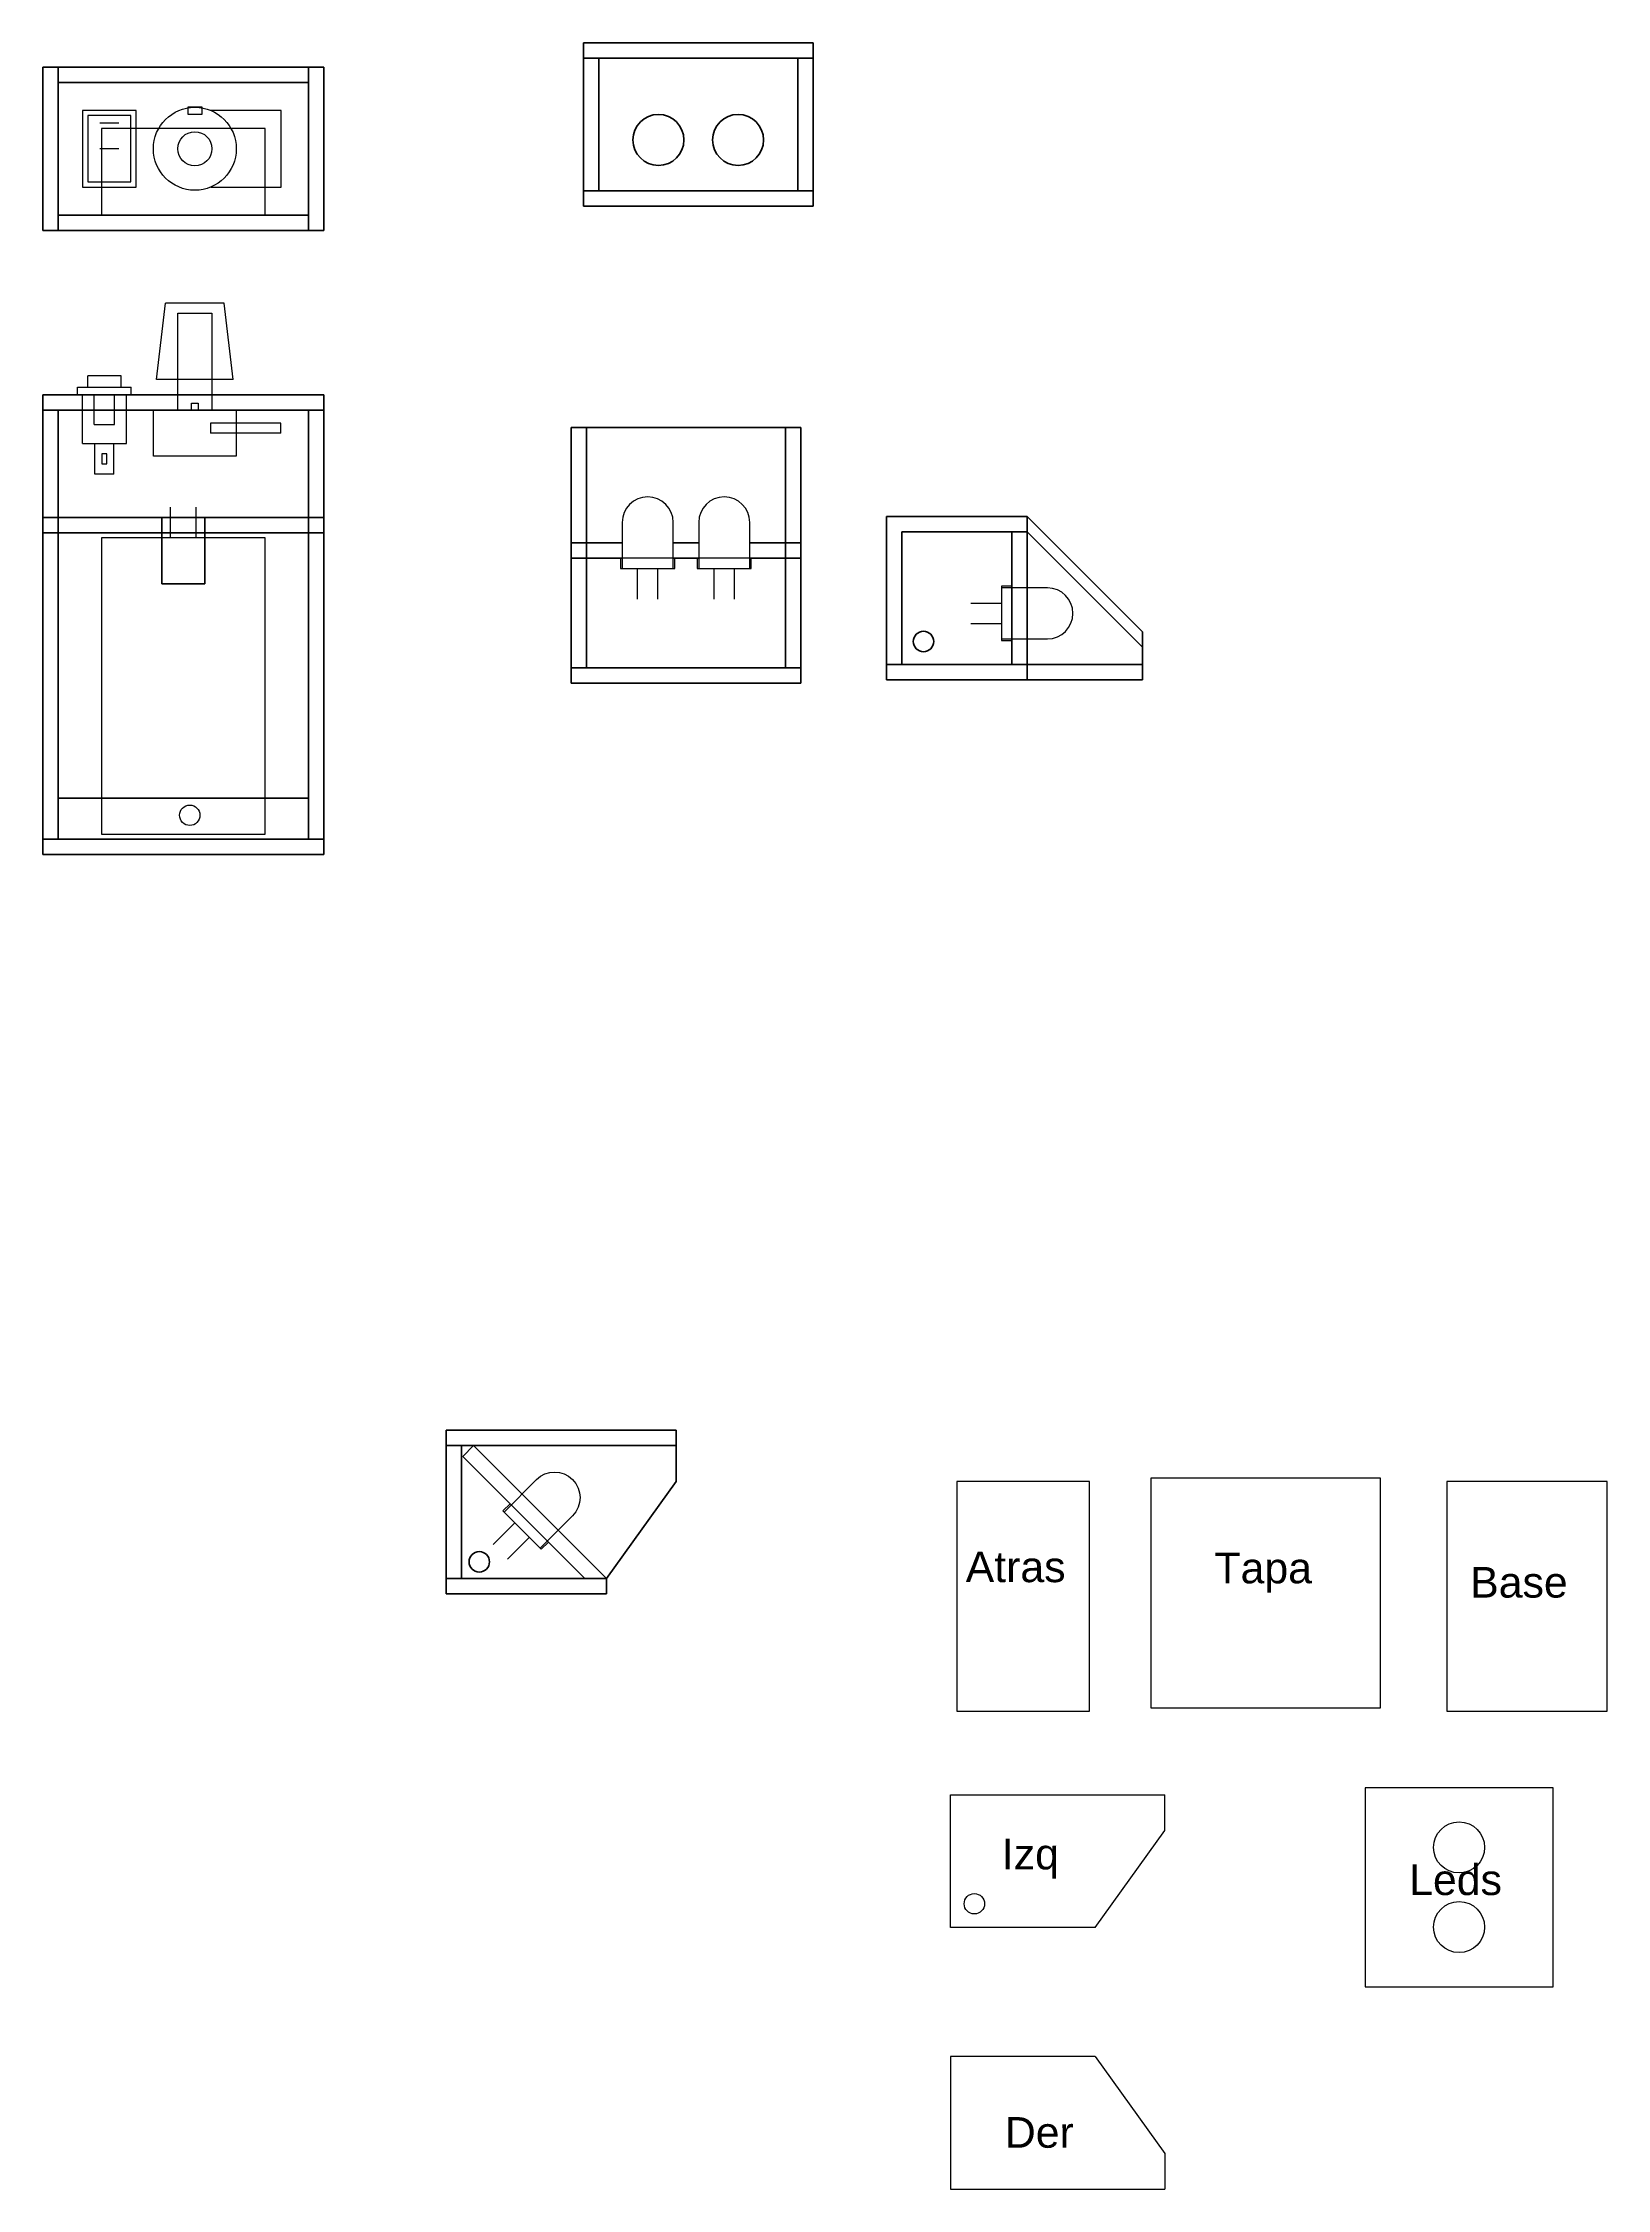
# Model space of a CAD drawing. Header units: millimetres. Extents: x -610 to 1172, y -439 to 434.
# Drawn here: x -79 to 227.4, y -438.6 to -18.3 of the extents above; entities that cross this region are included whole.
import ezdxf

# ---------------------------------------------------------------- set-up
doc = ezdxf.new("R2010")
doc.units = ezdxf.units.MM
doc.layers.get('0').update_dxf_attribs({"lineweight": 25, "true_color": 0xffffff})
for name, color, linetype, lineweight, true_color in [('Componentes', 4, 'Continuous', 25, 0x00ffff), ('MDF 3 mm Piezas', 14, 'Continuous', 30, 0x800000), ('MDF 3mm', 6, 'Continuous', 35, 0xff00ff)]:
    doc.layers.add(name, color=color, linetype=linetype, lineweight=lineweight, true_color=true_color)
doc.styles.add('textstyle10', font='')
doc.styles.add('textstyle11', font='')
doc.styles.add('textstyle12', font='')
doc.styles.add('textstyle13', font='')
doc.styles.add('textstyle14', font='')
doc.styles.add('textstyle15', font='')
doc.styles.get('textstyle10').set_extended_font_data('Arial')
doc.styles.get('textstyle11').set_extended_font_data('Arial')
doc.styles.get('textstyle12').set_extended_font_data('Arial')
doc.styles.get('textstyle13').set_extended_font_data('Arial')
doc.styles.get('textstyle14').set_extended_font_data('Arial')
doc.styles.get('textstyle15').set_extended_font_data('Arial')

msp = doc.modelspace()

# ---------------------------------------------------------------- texts
at = {"char_height": 2, "attachment_point": 3}
for s, insert, style in [('\\H6;Atras', (121.3, -313.74), 'textstyle10'), ('\\H6;Tapa', (169.56, -313.97), 'textstyle11'), ('\\H6;Base', (219.65, -316.77), 'textstyle14'), ('\\H6;Izq', (120, -370), 'textstyle12'), ('\\H6;Leds', (206.77, -375.03), 'textstyle15'), ('\\H6;Der', (122.91, -424.52), 'textstyle13')]:
    msp.add_mtext(s, dxfattribs=dict(at, insert=insert, style=style))

# ---------------------------------------------------------------- blocks, each defined once
blk = doc.blocks.new('LED_L')
at = {"layer": 'Componentes', "color": 1, "true_color": 0xff0000}
for p, q in [((-5, 0), (-5, -9)), ((5, -9), (5, 0)), ((5.3, -7), (-5.3, -7)), ((-5.3, -7), (-5.3, -9)), ((5.3, -9), (5.3, -7)), ((-5.3, -9), (5.3, -9)), ((-5, -9), (5, -9)), ((-2, -15), (-2, -9)), ((2, -15), (2, -9))]:
    blk.add_line(p, q, dxfattribs=at)
blk.add_arc((0, 0), 5, 0, 180, dxfattribs=at)
blk = doc.blocks.new('Switch_T')
at = {"layer": 'Componentes', "color": 3, "true_color": 0x00ff00}
for p, q in [((7.5, 5.25), (-7.5, 5.25)), ((-7.5, 5.25), (-7.5, -5.25)), ((7.5, -5.25), (7.5, 5.25)), ((-6.5, 4.2), (-6.5, -4.2)), ((6.5, 4.2), (-6.5, 4.2)), ((0, -1.85), (0, 1.85)), ((5, -1.85), (5, 1.85)), ((6.5, -4.2), (6.5, 4.2)), ((-6.5, -4.2), (6.5, -4.2)), ((-7.5, -5.25), (7.5, -5.25))]:
    blk.add_line(p, q, dxfattribs=at)
blk = doc.blocks.new('Potenciometro_T')
at = {"layer": 'Componentes', "color": 4, "true_color": 0x00ffff}
for p, q in [((7.5, 16.88), (-7.5, 16.88)), ((-7.5, 16.88), (-7.5, 3.11)), ((7.5, 3.11), (7.5, 16.88)), ((-6.77, 1.4), (-8.12, 1.4)), ((-8.12, 1.4), (-8.12, -1.4)), ((-6.77, -1.4), (-6.77, 1.4)), ((-8.12, -1.4), (-6.77, -1.4))]:
    blk.add_line(p, q, dxfattribs=at)
for radius in [8.12, 3.35]:
    blk.add_circle((0, 0), radius, dxfattribs=at)
blk = doc.blocks.new('Bateria_T')
at = {"layer": 'Componentes', "color": 94, "true_color": 0x008000}
for p, q in [((-2.49, 58), (-2.49, 64)), ((2.54, 58), (2.54, 64)), ((16, 58), (-16, 58)), ((-16, 58), (-16, 0)), ((16, 0), (16, 58)), ((-16, 0), (16, 0))]:
    blk.add_line(p, q, dxfattribs=at)
blk = doc.blocks.new('Bateria_L')
at = {"layer": 'Componentes', "color": 94, "true_color": 0x008000}
for p, q in [((-16, 17), (-16, 0)), ((16, 17), (-16, 17)), ((16, 0), (16, 17)), ((-16, 0), (16, 0))]:
    blk.add_line(p, q, dxfattribs=at)
blk = doc.blocks.new('Potenciometro_LB')
at = {"layer": 'Componentes', "color": 4, "true_color": 0x00ffff}
for p, q in [((-7.5, 6), (-5.75, 21)), ((5.75, 21), (-5.75, 21)), ((-3.35, 0), (-3.35, 19)), ((-3.35, 19), (3.35, 19)), ((3.35, 19), (3.35, 0)), ((7.5, 6), (5.75, 21)), ((7.5, 6), (-7.5, 6)), ((-8.1, -9), (-8.1, 0)), ((-8.1, 0), (8.1, 0)), ((-0.67, 0), (-0.67, 1.4)), ((-0.67, 1.4), (0.67, 1.4)), ((0.67, 1.4), (0.67, 0)), ((3.35, 0), (-3.35, 0)), ((0.67, 0), (-0.67, 0)), ((8.1, 0), (8.1, -9)), ((8.1, -9), (-8.1, -9))]:
    blk.add_line(p, q, dxfattribs=at)
at = {"layer": 'Componentes'}
for p, q in [((16.86, -2.5), (3.09, -2.5)), ((3.09, -2.5), (3.09, -4.5)), ((16.86, -4.5), (16.86, -2.5)), ((16.86, -4.5), (3.09, -4.5))]:
    blk.add_line(p, q, dxfattribs=at)
blk = doc.blocks.new('Switch_LB')
at = {"layer": 'Componentes', "color": 3, "true_color": 0x00ff00}
for p, q in [((-5.25, 1.5), (5.25, 1.5)), ((-5.25, 0), (-5.25, 1.5)), ((-5.25, 0), (5.25, 0)), ((-4.3, -9.5), (-4.3, 0)), ((-3.25, 1.5), (-3.25, 3.76)), ((3.25, 3.76), (-3.25, 3.76)), ((-3.25, 1.5), (3.25, 1.5)), ((-2, 0), (2, 0)), ((-2, -5.8), (-2, 0)), ((2, -5.8), (2, 0)), ((3.25, 1.5), (3.25, 3.76)), ((4.3, -9.5), (4.3, 0)), ((5.25, 0), (5.25, 1.5)), ((-2, -5.8), (2, -5.8)), ((-4.3, -9.5), (4.3, -9.5)), ((-1.85, -9.5), (1.85, -9.5)), ((-1.85, -15.5), (-1.85, -9.5)), ((0.5, -11.5), (-0.5, -11.5)), ((-0.5, -11.5), (-0.5, -13.5)), ((0.5, -13.5), (0.5, -11.5)), ((1.85, -15.5), (1.85, -9.5)), ((1.85, -15.5), (-1.85, -15.5)), ((-0.5, -13.5), (0.5, -13.5))]:
    blk.add_line(p, q, dxfattribs=at)

# ---------------------------------------------------------------- linework, layer by layer
msp.add_circle((-50.24, -169.54), 2)
at = {"layer": 'MDF 3 mm Piezas'}
for p, q in [((126, -300), (100, -300)), ((100, -300), (100, -345)), ((126, -345), (126, -300)), ((183, -299.38), (138, -299.38)), ((138, -299.38), (138, -344.38)), ((183, -344.38), (183, -299.38)), ((227.36, -300), (196, -300)), ((196, -300), (196, -345)), ((227.36, -345), (227.36, -300)), ((138, -344.38), (183, -344.38)), ((100, -345), (126, -345)), ((196, -345), (227.36, -345)), ((98.74, -387.38), (98.74, -361.38)), ((98.74, -361.38), (140.74, -361.38)), ((140.74, -368.38), (140.74, -361.38)), ((216.77, -360), (180, -360)), ((180, -360), (180, -399)), ((216.77, -399), (216.77, -360)), ((127.1, -387.38), (140.74, -368.38)), ((127.1, -387.38), (98.74, -387.38)), ((180, -399), (216.77, -399)), ((98.74, -412.62), (98.74, -438.62)), ((127.1, -412.62), (98.74, -412.62)), ((127.1, -412.62), (140.74, -431.62)), ((140.74, -431.62), (140.74, -438.62)), ((98.74, -438.62), (140.74, -438.62))]:
    msp.add_line(p, q, dxfattribs=at)
for centre, radius in [((198.38, -371.7), 5), ((103.43, -382.73), 2), ((198.38, -387.3), 5)]:
    msp.add_circle(centre, radius, dxfattribs=at)
at = {"layer": 'MDF 3mm'}
for p, q in [((26.86, -50.27), (26.86, -18.27)), ((71.86, -18.27), (26.86, -18.27)), ((71.86, -50.27), (71.86, -18.27)), ((-24, -23), (-79, -23)), ((-79, -23), (-79, -55)), ((-76, -26), (-76, -23)), ((-27, -26), (-27, -23)), ((-24, -55), (-24, -23)), ((71.86, -21.27), (26.86, -21.27)), ((29.86, -47.27), (29.86, -21.27)), ((68.86, -47.27), (68.86, -21.27)), ((-27, -26), (-76, -26)), ((-76, -26), (-76, -52)), ((-27, -52), (-27, -26)), ((-27, -36), (-27, -26)), ((71.86, -47.27), (26.86, -47.27)), ((71.86, -50.27), (26.86, -50.27)), ((-76, -52), (-27, -52)), ((-76, -55), (-76, -52)), ((-27, -55), (-27, -52)), ((-79, -55), (-24, -55)), ((-24, -87.22), (-79, -87.22)), ((-79, -177.22), (-79, -87.22)), ((-24, -177.22), (-24, -87.22)), ((-24, -90.22), (-79, -90.22)), ((-76, -90.22), (-76, -174.22)), ((-27, -174.22), (-27, -90.22)), ((24.45, -116.19), (24.45, -93.56)), ((24.45, -93.56), (69.45, -93.56)), ((27.45, -116.19), (27.45, -93.56)), ((66.45, -116.19), (66.45, -93.56)), ((69.45, -116.19), (69.45, -93.56)), ((-24, -111.22), (-79, -111.22)), ((-47.3, -111.22), (-55.7, -111.22)), ((-55.7, -111.22), (-55.7, -124.22)), ((-47.3, -124.22), (-47.3, -111.22)), ((113.75, -111), (86.25, -111)), ((86.25, -111), (86.25, -143)), ((113.75, -143), (113.75, -111)), ((113.75, -111), (136.38, -133.63)), ((-24, -114.22), (-79, -114.22)), ((24.45, -116.19), (34.45, -116.19)), ((24.45, -143.69), (24.45, -116.19)), ((27.45, -140.69), (27.45, -116.19)), ((44.45, -116.19), (49.45, -116.19)), ((59.45, -116.19), (69.45, -116.19)), ((66.45, -140.69), (66.45, -116.19)), ((69.45, -143.69), (69.45, -116.19)), ((89.25, -114), (89.25, -140)), ((113.75, -114), (89.25, -114)), ((110.75, -140), (110.75, -114)), ((113.75, -114), (136.38, -136.63)), ((24.45, -119.19), (34.45, -119.19)), ((44.45, -119.19), (49.45, -119.19)), ((59.45, -119.19), (69.45, -119.19)), ((-55.7, -124.22), (-47.3, -124.22)), ((136.38, -143), (136.38, -133.63)), ((69.45, -140.69), (24.45, -140.69)), ((86.25, -140), (136.38, -140)), ((69.45, -143.69), (24.45, -143.69)), ((86.25, -143), (136.38, -143)), ((-27, -161.22), (-27, -151.22)), ((-76, -166.22), (-27, -166.22)), ((-79, -174.22), (-24, -174.22)), ((-79, -177.22), (-24, -177.22)), ((0, -322), (0, -290)), ((0, -290), (45, -290)), ((45, -300), (45, -290)), ((0, -293), (45, -293)), ((3, -319), (3, -293)), ((3.24, -295.12), (5.36, -293)), ((5.36, -293), (31.39, -319.03)), ((3.24, -295.12), (27.15, -319.03)), ((31.36, -319), (45, -300)), ((31.36, -319), (0, -319)), ((31.36, -322), (31.36, -319)), ((31.36, -322), (0, -322))]:
    msp.add_line(p, q, dxfattribs=at)
for centre, radius in [((41.56, -37.27), 5), ((57.16, -37.27), 5), ((93.47, -135.51), 2), ((6.47, -315.76), 2)]:
    msp.add_circle(centre, radius, dxfattribs=at)

# ---------------------------------------------------------------- block references
for name, p, rotation in [('Switch_T', (-66, -39), 90), ('Potenciometro_T', (-49.24, -39), 270), ('LED_L', (117.75, -130), -90)]:
    msp.add_blockref(name, p, dxfattribs=dict(rotation=rotation))
for name, p in [('Bateria_L', (-51.5, -52)), ('Switch_LB', (-66.95, -87.22)), ('Bateria_T', (-51.5, -173.22)), ('LED_L', (39.45, -112.19)), ('LED_L', (54.45, -112.19))]:
    msp.add_blockref(name, p)
at = {"yscale": -1, "rotation": 135}
msp.add_blockref('LED_L', (21.21, -303.19), dxfattribs=at)
at = {"layer": 'Componentes'}
msp.add_blockref('Potenciometro_LB', (-49.24, -90.22), dxfattribs=at)

msp.set_redraw_order([(e.dxf.handle, doc.entitydb.next_handle()) for e in msp.query("TEXT MTEXT ATTDEF DIMENSION ARC_DIMENSION")])  # texts and dimensions are drawn at this point

doc.saveas('drawing.dxf')
